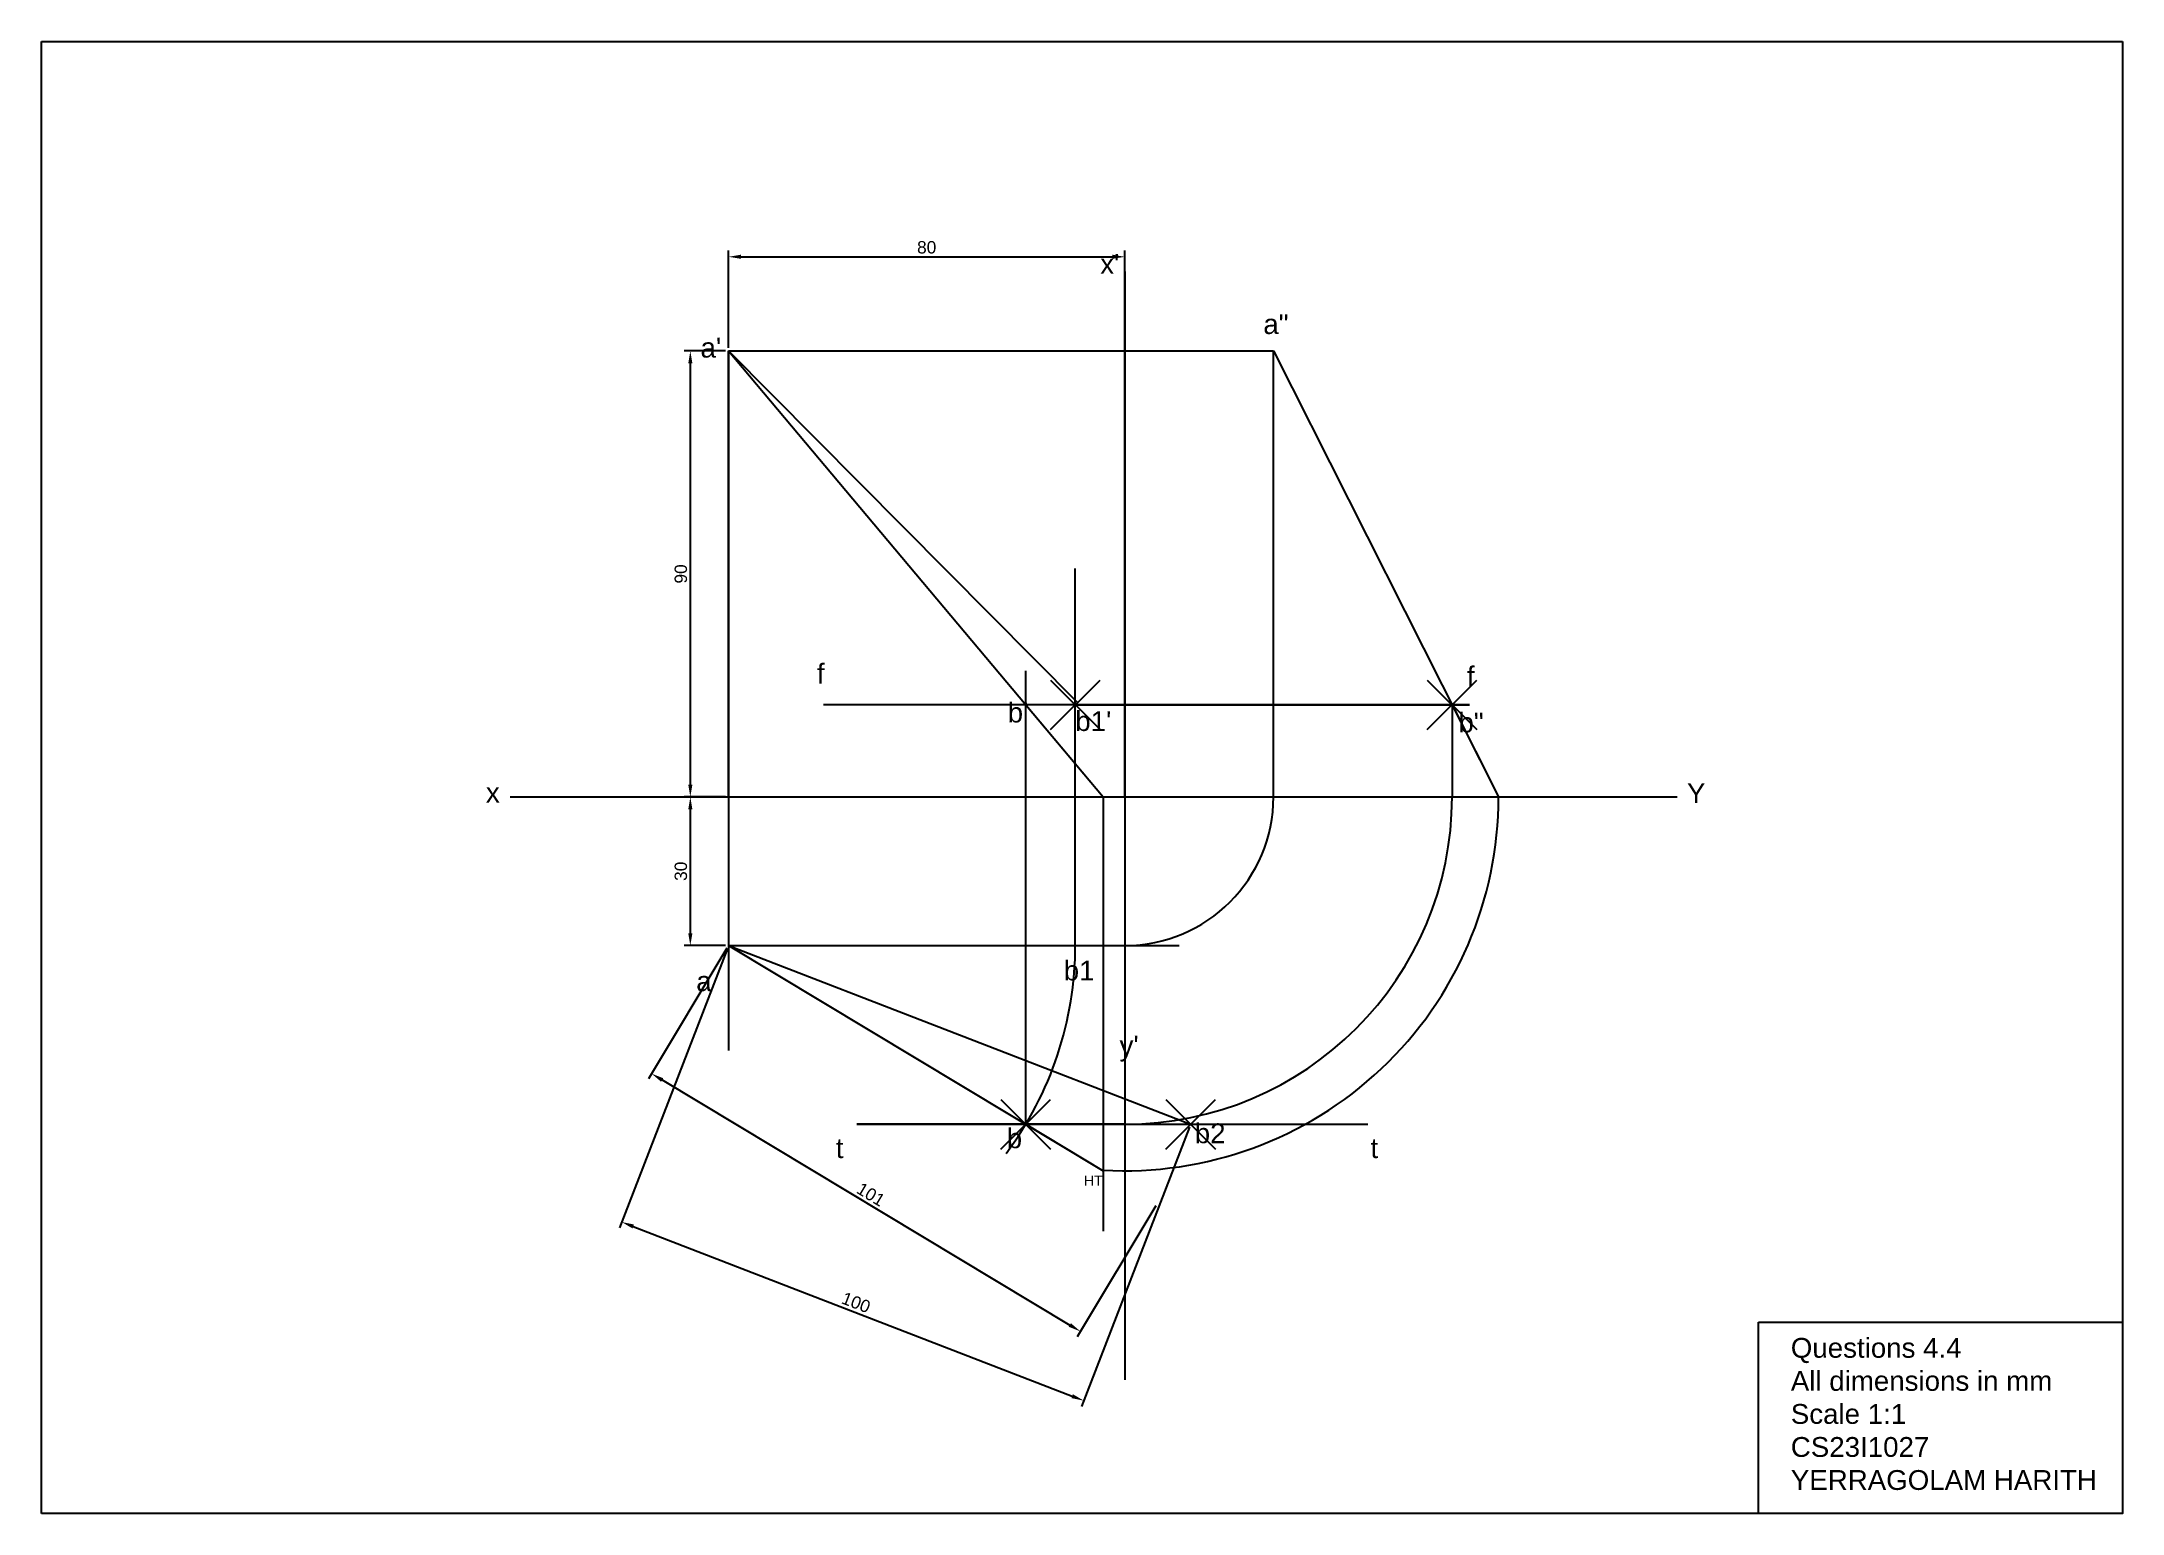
# Model space of a CAD drawing. Header units: millimetres. Extents: x 1022 to 2608, y 1641 to 1945.
# Drawn here: x 2187.6 to 2607.6, y 1641.1 to 1938.1 of the extents above; entities that cross this region are included whole.
import ezdxf

# ---------------------------------------------------------------- set-up
doc = ezdxf.new("R2010")
doc.units = ezdxf.units.MM
doc.header["$PDMODE"] = 3
doc.header["$PDSIZE"] = 5
doc.styles.get("Standard").update_dxf_attribs({"font": 'arial.ttf'})
doc.dimstyles.new('ISO-25', dxfattribs={"dimtxt": 2.5, "dimasz": 2.5, "dimexe": 1.25, "dimexo": 0.625, "dimtad": 1, "dimtxsty": 'Standard', "dimcen": 2.5, "dimadec": 0, "dimazin": 0, "dimtfac": 1, "dimtmove": 0, "dimatfit": 3, "dimfxl": 1, "dimarcsym": 0})

msp = doc.modelspace()

# ---------------------------------------------------------------- texts
for s, p in [("x'", (2401.262, 1891.22)), ('a"', (2434.183, 1879.071)), ("a'", (2320.587, 1874.316)), ('f', (2344.062, 1808.537)), ('f', (2475.274, 1807.989)), ("b'", (2382.58, 1800.672)), ("b1'", (2396.226, 1798.956)), ('b"', (2473.565, 1798.657)), ('x', (2277.263, 1784.514)), ('Y', (2519.686, 1784.421)), ('b1', (2393.889, 1748.616)), ('a', (2319.72, 1746.449)), ("y'", (2405.166, 1733.446)), ('b', (2382.39, 1714.759)), ('b2', (2420.342, 1715.767)), ('t', (2347.877, 1712.766)), ('t', (2455.815, 1712.766))]:
    msp.add_text(s, height=4).set_placement(p)
at = {"attachment_point": 1}
for s, width, gutter_width, heights, insert, char_height in [('HT', 2.04916, 10.246, [0.6], (2397.941, 1709.218), 2.0492), ('Questions 4.4\\PAll dimensions in mm\\PScale 1:1\\PCS23I1027\\PYERRAGOLAM HARITH', 79.91576, 12.5, [0], (2540.654, 1676.476), 4)]:
    msp.add_mtext_dynamic_manual_height_columns(s, width=width, gutter_width=gutter_width, heights=heights, dxfattribs=dict(at, insert=insert, char_height=char_height))

# ---------------------------------------------------------------- blocks, each defined once
blk = doc.blocks.new('*D50')
at = {"color": 0, "lineweight": -2, "transparency": 16777216}
for p, q in [((2326.23, 1876.28), (2326.23, 1895.9)), ((2328.73, 1894.65), (2403.73, 1894.65)), ((2406.23, 1876.28), (2406.23, 1895.9))]:
    blk.add_line(p, q, dxfattribs=at)
at = {"color": 0, "transparency": 16777216}
for points in [[(2328.73, 1895.07), (2328.73, 1894.24), (2326.23, 1894.65)], [(2403.73, 1895.07), (2403.73, 1894.24), (2406.23, 1894.65)]]:
    blk.add_solid(points, dxfattribs=at)
at = {"layer": 'Defpoints', "color": 0, "transparency": 16777216}
for p in [(2406.23, 1894.65), (2326.23, 1875.65), (2406.23, 1875.65)]:
    blk.add_point(p, dxfattribs=at)
at = {"color": 0, "transparency": 16777216, "insert": (2366.23, 1896.55), "char_height": 2.5, "attachment_point": 5}
blk.add_mtext('80', dxfattribs=at)
blk = doc.blocks.new('*D51')
at = {"color": 0, "lineweight": -2, "transparency": 16777216}
for p, q in [((2325.6, 1875.65), (2317.27, 1875.65)), ((2318.52, 1873.15), (2318.52, 1788.15)), ((2325.6, 1785.65), (2317.27, 1785.65))]:
    blk.add_line(p, q, dxfattribs=at)
at = {"color": 0, "transparency": 16777216}
for points in [[(2318.11, 1873.15), (2318.94, 1873.15), (2318.52, 1875.65)], [(2318.11, 1788.15), (2318.94, 1788.15), (2318.52, 1785.65)]]:
    blk.add_solid(points, dxfattribs=at)
at = {"layer": 'Defpoints', "color": 0, "transparency": 16777216}
for p in [(2326.23, 1875.65), (2318.52, 1785.65), (2326.23, 1785.65)]:
    blk.add_point(p, dxfattribs=at)
at = {"color": 0, "transparency": 16777216, "insert": (2316.62, 1830.65), "char_height": 2.5, "attachment_point": 5, "rotation": 90}
blk.add_mtext('90', dxfattribs=at)
blk = doc.blocks.new('*D52')
at = {"color": 0, "lineweight": -2, "transparency": 16777216}
for p, q in [((2325.6, 1785.65), (2317.27, 1785.65)), ((2318.52, 1783.15), (2318.52, 1758.15)), ((2325.6, 1755.65), (2317.27, 1755.65))]:
    blk.add_line(p, q, dxfattribs=at)
at = {"color": 0, "transparency": 16777216}
for points in [[(2318.11, 1783.15), (2318.94, 1783.15), (2318.52, 1785.65)], [(2318.11, 1758.15), (2318.94, 1758.15), (2318.52, 1755.65)]]:
    blk.add_solid(points, dxfattribs=at)
at = {"layer": 'Defpoints', "color": 0, "transparency": 16777216}
for p in [(2326.23, 1785.65), (2318.52, 1755.65), (2326.23, 1755.65)]:
    blk.add_point(p, dxfattribs=at)
at = {"color": 0, "transparency": 16777216, "insert": (2316.62, 1770.65), "char_height": 2.5, "attachment_point": 5, "rotation": 90}
blk.add_mtext('30', dxfattribs=at)
blk = doc.blocks.new('*D53')
at = {"color": 0, "lineweight": -2, "transparency": 16777216}
for p, q in [((2325.9, 1755.12), (2310.05, 1728.74)), ((2312.84, 1728.53), (2395.13, 1679.08)), ((2412.47, 1703.1), (2396.62, 1676.72))]:
    blk.add_line(p, q, dxfattribs=at)
at = {"color": 0, "transparency": 16777216}
for points in [[(2313.06, 1728.88), (2312.63, 1728.17), (2310.7, 1729.81)], [(2395.34, 1679.44), (2394.91, 1678.72), (2397.27, 1677.79)]]:
    blk.add_solid(points, dxfattribs=at)
at = {"layer": 'Defpoints', "color": 0, "transparency": 16777216}
for p in [(2326.23, 1755.65), (2412.8, 1703.63), (2397.27, 1677.79)]:
    blk.add_point(p, dxfattribs=at)
at = {"color": 0, "transparency": 16777216, "insert": (2354.96, 1705.43), "char_height": 2.5, "attachment_point": 5, "rotation": 328.9973}
blk.add_mtext('101', dxfattribs=at)
blk = doc.blocks.new('*D54')
at = {"color": 0, "lineweight": -2, "transparency": 16777216}
for p, q in [((2326, 1755.07), (2304.21, 1698.71)), ((2419.27, 1719.02), (2397.49, 1662.65)), ((2306.99, 1698.97), (2395.6, 1664.72))]:
    blk.add_line(p, q, dxfattribs=at)
at = {"color": 0, "transparency": 16777216}
for points in [[(2307.14, 1699.36), (2306.84, 1698.58), (2304.66, 1699.87)], [(2395.75, 1665.11), (2395.45, 1664.33), (2397.94, 1663.82)]]:
    blk.add_solid(points, dxfattribs=at)
at = {"layer": 'Defpoints', "color": 0, "transparency": 16777216}
for p in [(2326.23, 1755.65), (2419.5, 1719.6), (2397.94, 1663.82)]:
    blk.add_point(p, dxfattribs=at)
at = {"color": 0, "transparency": 16777216, "insert": (2351.98, 1683.62), "char_height": 2.5, "attachment_point": 5, "rotation": 338.8657}
blk.add_mtext('100', dxfattribs=at)

# ---------------------------------------------------------------- dimensions: what is measured, and where the dimension line sits
dim = msp.add_linear_dim(base=(2406.226, 1894.652), p1=(2326.226, 1875.654), p2=(2406.226, 1875.654), dimstyle='ISO-25')
dim.commit()
dim.dimension.update_dxf_attribs({"geometry": '*D50', "text_midpoint": (2366.226, 1896.554)})
for base, p1, p2, picture, middle in [((2318.525, 1785.654), (2326.226, 1875.654), (2326.226, 1785.654), '*D51', (2316.623, 1830.654)), ((2318.525, 1755.654), (2326.226, 1785.654), (2326.226, 1755.654), '*D52', (2316.623, 1770.654))]:
    dim = msp.add_linear_dim(base=base, p1=p1, p2=p2, angle=90, dimstyle='ISO-25')
    dim.commit()
    dim.dimension.update_dxf_attribs({"geometry": picture, "text_midpoint": middle})
for p2, distance, picture, middle in [((2419.5, 1719.599), -59.806, '*D54', (2351.985, 1683.617)), ((2412.796, 1703.632), -30.146, '*D53', (2354.962, 1705.434))]:
    dim = msp.add_aligned_dim(p1=(2326.226, 1755.654), p2=p2, distance=distance, dimstyle='ISO-25')
    dim.commit()
    dim.dimension.update_dxf_attribs({"geometry": picture, "text_midpoint": middle})

# ---------------------------------------------------------------- linework, layer by layer
for p, q in [((2187.581, 1938.07), (2607.581, 1938.07)), ((2187.581, 1641.07), (2187.581, 1938.07)), ((2607.581, 1938.07), (2607.581, 1641.07)), ((2406.226, 1785.654), (2406.226, 1891.653)), ((2406.226, 1891.653), (2406.226, 1739.514)), ((2326.226, 1785.654), (2326.226, 1875.654)), ((2326.226, 1875.654), (2326.226, 1734.511)), ((2326.226, 1875.654), (2436.226, 1875.654)), ((2326.226, 1875.654), (2396.664, 1804.672)), ((2436.226, 1785.654), (2436.226, 1875.654)), ((2396.226, 1755.654), (2396.226, 1831.759)), ((2386.226, 1719.599), (2386.226, 1811.103)), ((2475.822, 1804.24), (2345.432, 1804.24)), ((2386.226, 1804.24), (2401.841, 1785.654)), ((2396.226, 1804.24), (2475.822, 1804.24)), ((2472.281, 1804.24), (2472.281, 1785.654)), ((2472.281, 1804.24), (2481.665, 1785.654)), ((2282.131, 1785.654), (2517.746, 1785.654)), ((2326.226, 1785.654), (2406.226, 1785.654)), ((2401.841, 1785.654), (2401.841, 1698.04)), ((2326.226, 1755.654), (2396.226, 1755.654)), ((2326.226, 1755.654), (2417.201, 1755.654)), ((2326.226, 1755.654), (2419.5, 1719.599)), ((2406.226, 1755.654), (2406.226, 1668.042)), ((2406.226, 1719.599), (2352.135, 1719.599)), ((2352.135, 1719.599), (2455.244, 1719.599)), ((2386.226, 1719.599), (2401.841, 1710.215)), ((2607.581, 1641.07), (2187.581, 1641.07))]:
    msp.add_line(p, q)
at = {"color": 85, "true_color": 0x58ba48}
for p, q in [((2326.226, 1875.654), (2401.841, 1785.654)), ((2436.226, 1875.654), (2481.665, 1785.654)), ((2326.226, 1755.654), (2401.841, 1710.215))]:
    msp.add_line(p, q, dxfattribs=at)
msp.add_lwpolyline([(2534.12, 1679.676), (2607.581, 1679.676), (2607.581, 1641.07), (2534.12, 1641.07)], close=True)
for centre, radius, start, end in [((2326.226, 1875.654), 100, 313.83361, 314.77927), ((2406.226, 1785.654), 75.439, 266.67344, 0), ((2406.226, 1785.654), 30, 270, 0), ((2406.226, 1785.654), 66.056, 270, 0), ((2326.226, 1755.654), 70, 323.15368, 0)]:
    msp.add_arc(centre, radius, start, end)
for p in [(2396.226, 1804.24), (2472.281, 1804.24), (2386.226, 1719.599), (2419.5, 1719.599)]:
    msp.add_point(p)

msp.set_redraw_order([(e.dxf.handle, doc.entitydb.next_handle()) for e in msp.query("TEXT MTEXT ATTDEF DIMENSION ARC_DIMENSION")])  # texts and dimensions are drawn at this point

doc.saveas('drawing.dxf')
